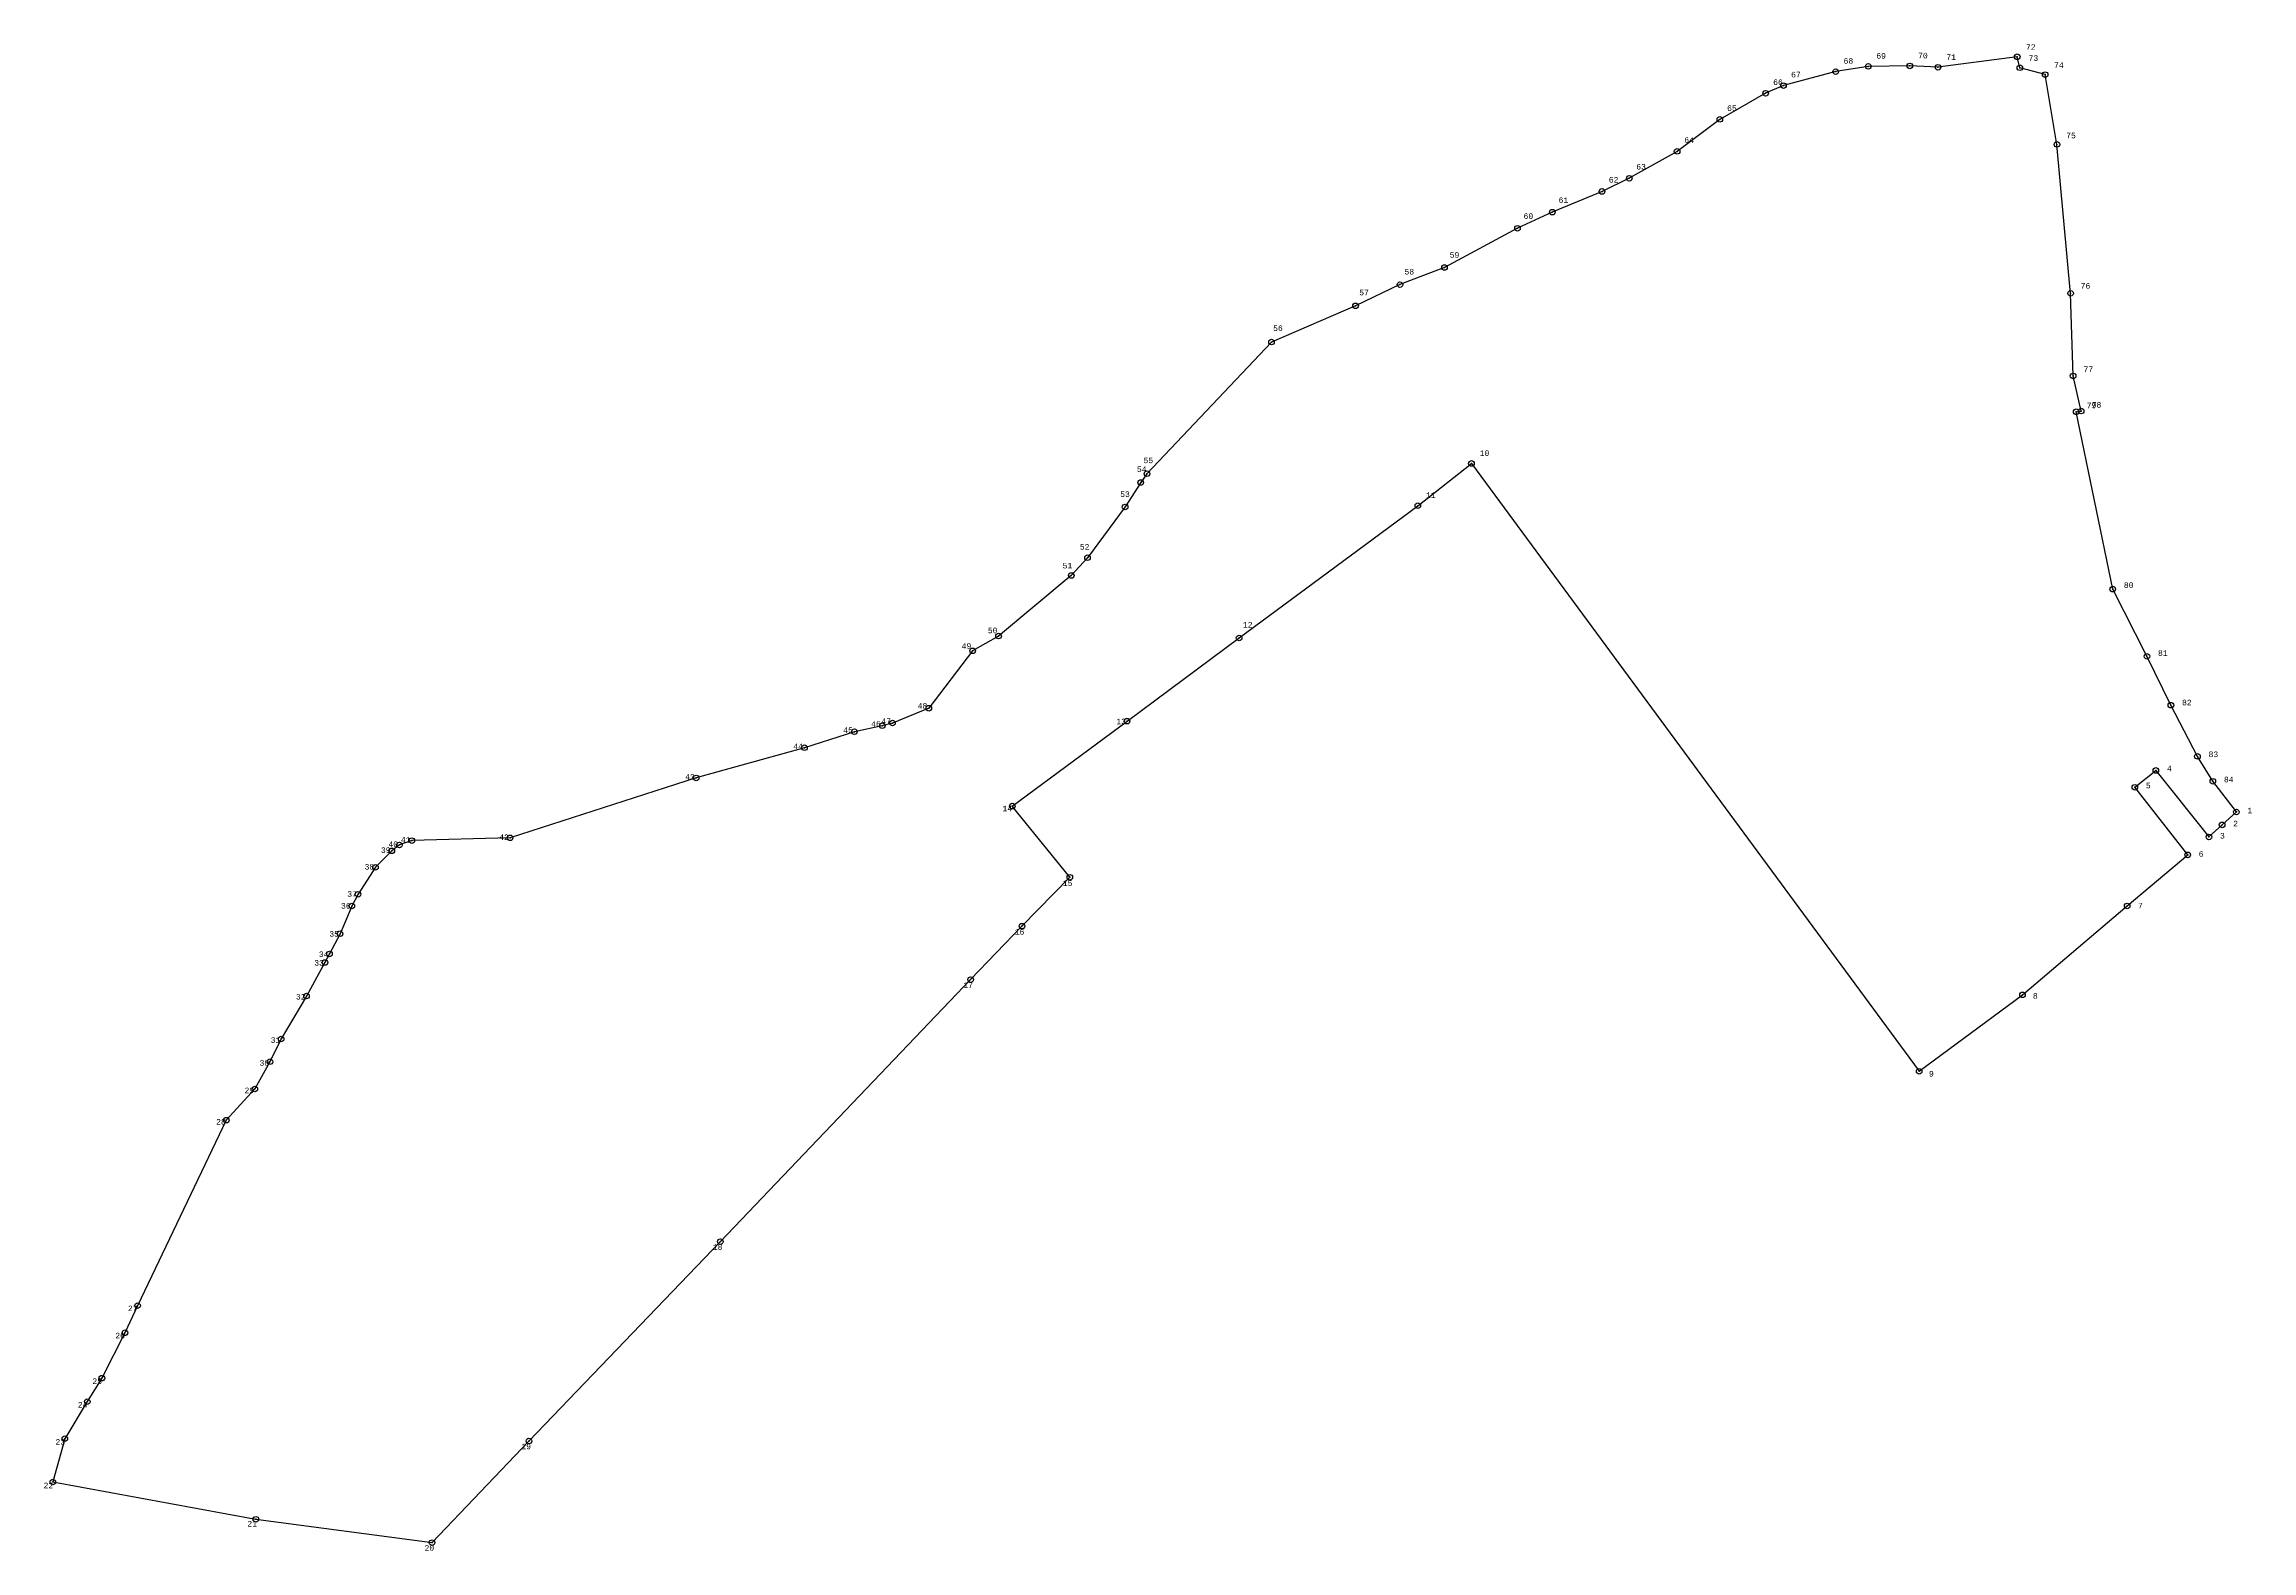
# Model space of a CAD drawing. Header units: millimetres. Extents: x 610718 to 612466, y 1316803 to 1317499.
# Drawn here: x 610718 to 611709, y 1316823 to 1317499 of the extents above; entities that cross this region are included whole.
import ezdxf

# ---------------------------------------------------------------- set-up
doc = ezdxf.new("R2010")
doc.units = ezdxf.units.MM
doc.header["$PDMODE"] = 32
doc.header["$PDSIZE"] = 2.5
doc.layers.add('CVL_PUNTO', color=2, linetype='Continuous')
doc.layers.add('CVL_PUNTO_NUM', color=2, linetype='Continuous')
doc.styles.add('MONOTXT4', font='monotxt4.shx')

msp = doc.modelspace()

# ---------------------------------------------------------------- linework, layer by layer
at = {"color": 2}
msp.add_lwpolyline([(611559.31, 1317038), (611605.67, 1317072.33), (611652.67, 1317112.24), (611679.86, 1317135.16), (611656.11, 1317165.53), (611665.55, 1317173.07), (611689.4, 1317143.23), (611695.3, 1317148.63), (611701.7, 1317154.43), (611691.14, 1317168.2), (611684.23, 1317179.37), (611672.31, 1317202.36), (611661.54, 1317224.31), (611646.21, 1317254.43), (611629.77, 1317334.08), (611632.01, 1317334.4), (611628.41, 1317350.18), (611627.29, 1317387.24), (611621.14, 1317454.12), (611615.87, 1317485.45), (611604.49, 1317488.54), (611603.32, 1317493.45), (611567.72, 1317488.75), (611555.12, 1317489.35), (611536.47, 1317489.13), (611521.85, 1317486.77), (611498.41, 1317480.52), (611490.39, 1317477.08), (611469.8, 1317465.34), (611450.63, 1317450.98), (611429.18, 1317438.92), (611416.93, 1317432.99), (611394.6, 1317423.68), (611379, 1317416.45), (611346.21, 1317398.83), (611326.22, 1317391.15), (611306.28, 1317381.66), (611268.53, 1317365.39), (611212.62, 1317306.26), (611209.85, 1317302.32), (611202.82, 1317291.36), (611185.94, 1317268.57), (611178.66, 1317260.6), (611146.01, 1317233.38), (611134.37, 1317226.78), (611114.7, 1317201), (611098.39, 1317194.36), (611093.79, 1317193.13), (611081.27, 1317190.44), (611058.86, 1317183.27), (611010.23, 1317169.7), (610926.72, 1317142.81), (610882.62, 1317141.58), (610877.02, 1317139.61), (610873.63, 1317136.97), (610866.31, 1317129.58), (610858.48, 1317117.48), (610855.67, 1317112.21), (610850.38, 1317099.76), (610845.66, 1317090.69), (610843.59, 1317086.87), (610835.32, 1317071.8), (610823.93, 1317052.52), (610818.89, 1317042.32), (610812.14, 1317030.08), (610799.32, 1317016.08), (610759.48, 1316932.8), (610753.8, 1316920.63), (610743.46, 1316900.26), (610736.89, 1316889.71), (610726.83, 1316873.09), (610721.43, 1316853.65), (610812.59, 1316836.91), (610891.7, 1316826.44), (610935.19, 1316872.03), (611021.11, 1316961.55), (611133.46, 1317079.18), (611156.52, 1317103.16), (611178.02, 1317125.12), (611152.17, 1317157.06), (611203.69, 1317195.19), (611254, 1317232.53), (611334.24, 1317291.93), (611358.3, 1317310.89), (611559.31, 1317038)], dxfattribs=at)
at = {"layer": 'CVL_PUNTO', "color": 2}
for p in [(611603.32, 1317493.45), (611498.41, 1317480.52), (611521.85, 1317486.77), (611536.47, 1317489.13), (611555.12, 1317489.35), (611567.72, 1317488.75), (611604.49, 1317488.54), (611615.87, 1317485.45), (611490.39, 1317477.08), (611469.8, 1317465.34), (611450.63, 1317450.98), (611621.14, 1317454.12), (611416.93, 1317432.99), (611429.18, 1317438.92), (611394.6, 1317423.68), (611379, 1317416.45), (611326.22, 1317391.15), (611346.21, 1317398.83), (611306.28, 1317381.66), (611627.29, 1317387.24), (611268.53, 1317365.39), (611628.41, 1317350.18), (611629.77, 1317334.08), (611632.01, 1317334.4), (611209.85, 1317302.32), (611212.62, 1317306.26), (611358.3, 1317310.89), (611334.24, 1317291.93), (611202.82, 1317291.36), (611185.94, 1317268.57), (611178.66, 1317260.6), (611646.21, 1317254.43), (611146.01, 1317233.38), (611254, 1317232.53), (611134.37, 1317226.78), (611661.54, 1317224.31), (611093.79, 1317193.13), (611098.39, 1317194.36), (611114.7, 1317201), (611203.69, 1317195.19), (611672.31, 1317202.36), (611058.86, 1317183.27), (611081.27, 1317190.44), (611665.55, 1317173.07), (611684.23, 1317179.37), (611010.23, 1317169.7), (611656.11, 1317165.53), (611691.14, 1317168.2), (611152.17, 1317157.06), (611701.7, 1317154.43), (611689.4, 1317143.23), (611695.3, 1317148.63), (610873.63, 1317136.97), (610877.02, 1317139.61), (610882.62, 1317141.58), (610926.72, 1317142.81), (611679.86, 1317135.16), (610866.31, 1317129.58), (611178.02, 1317125.12), (610858.48, 1317117.48), (610855.67, 1317112.21), (611652.67, 1317112.24), (610850.38, 1317099.76), (611156.52, 1317103.16), (610843.59, 1317086.87), (610845.66, 1317090.69), (611133.46, 1317079.18), (610835.32, 1317071.8), (611605.67, 1317072.33), (610823.93, 1317052.52), (610818.89, 1317042.32), (611559.31, 1317038), (610812.14, 1317030.08), (610799.32, 1317016.08), (611021.11, 1316961.55), (610759.48, 1316932.8), (610753.8, 1316920.63), (610743.46, 1316900.26), (610736.89, 1316889.71), (610726.83, 1316873.09), (610935.19, 1316872.03), (610721.43, 1316853.65), (610812.59, 1316836.91), (610891.7, 1316826.44)]:
    msp.add_point(p, dxfattribs=at)

# ---------------------------------------------------------------- texts
at = {"layer": 'CVL_PUNTO_NUM', "color": 2, "style": 'MONOTXT4'}
for s, p in [('68', (611525.37, 1317490.33)), ('69', (611540.06, 1317492.6)), ('70', (611558.82, 1317492.72)), ('71', (611571.49, 1317492.04)), ('72', (611607.23, 1317496.57)), ('73', (611608.42, 1317491.62)), ('66', (611493.75, 1317480.78)), ('67', (611501.81, 1317484.19)), ('74', (611619.87, 1317488.46)), ('65', (611473.08, 1317469.12)), ('64', (611453.85, 1317454.81)), ('75', (611625.32, 1317456.86)), ('63', (611432.29, 1317442.83)), ('62', (611419.96, 1317436.97)), ('60', (611381.69, 1317420.66)), ('61', (611397.44, 1317427.8)), ('59', (611348.54, 1317403.25)), ('58', (611328.24, 1317395.72)), ('57', (611307.94, 1317386.38)), ('76', (611631.81, 1317389.38)), ('56', (611269.27, 1317370.34)), ('77', (611633.09, 1317351.93)), ('79', (611634.52, 1317335.65)), ('78', (611636.76, 1317335.96)), ('55', (611211.09, 1317311.02)), ('10', (611361.99, 1317314.27)), ('54', (611208.13, 1317307.02)), ('53', (611200.61, 1317295.84)), ('11', (611337.87, 1317295.38)), ('52', (611182.49, 1317272.2)), ('51', (611174.78, 1317263.76)), ('80', (611651.18, 1317255.02)), ('50', (611141.18, 1317234.68)), ('12', (611255.71, 1317237.23)), ('49', (611129.45, 1317227.67)), ('81', (611666.53, 1317224.52)), ('82', (611677.31, 1317202.31)), ('46', (611088.81, 1317192.68)), ('47', (611093.41, 1317193.94)), ('48', (611109.7, 1317200.78)), ('13', (611198.87, 1317193.82)), ('44', (611053.9, 1317182.65)), ('45', (611076.29, 1317189.94)), ('4', (611670.54, 1317172.67)), ('83', (611689.22, 1317179.06)), ('43', (611005.29, 1317168.92)), ('5', (611661.08, 1317165.04)), ('84', (611696.12, 1317167.77)), ('14', (611147.77, 1317154.69)), ('1', (611706.66, 1317153.86)), ('3', (611694.35, 1317142.52)), ('2', (611700.26, 1317147.99)), ('39', (610868.72, 1317136.04)), ('40', (610872.11, 1317138.71)), ('41', (610877.7, 1317140.69)), ('42', (610921.82, 1317141.82)), ('6', (611684.8, 1317134.34)), ('38', (610861.41, 1317128.58)), ('37', (610853.61, 1317116.35)), ('15', (611174.86, 1317121.25)), ('36', (610850.81, 1317111.03)), ('7', (611657.54, 1317111.12)), ('35', (610845.55, 1317098.45)), ('16', (611153.28, 1317099.35)), ('33', (610838.8, 1317085.44)), ('34', (610840.86, 1317089.3)), ('17', (611130.18, 1317075.41)), ('32', (610830.57, 1317070.24)), ('8', (611610.36, 1317070.59)), ('31', (610819.24, 1317050.79)), ('30', (610814.23, 1317040.52)), ('9', (611563.72, 1317035.64)), ('29', (610807.51, 1317028.19)), ('28', (610794.73, 1317014.11)), ('18', (611017.75, 1316957.85)), ('27', (610755.13, 1316930.34)), ('26', (610749.48, 1316918.11)), ('25', (610739.19, 1316897.65)), ('24', (610732.65, 1316887.06)), ('23', (610722.62, 1316870.38)), ('19', (610931.8, 1316868.35)), ('22', (610717.29, 1316850.85)), ('21', (610808.79, 1316833.66)), ('20', (610888.29, 1316822.78))]:
    msp.add_text(s, height=2.5, dxfattribs=at).set_placement(p)

doc.saveas('drawing.dxf')
